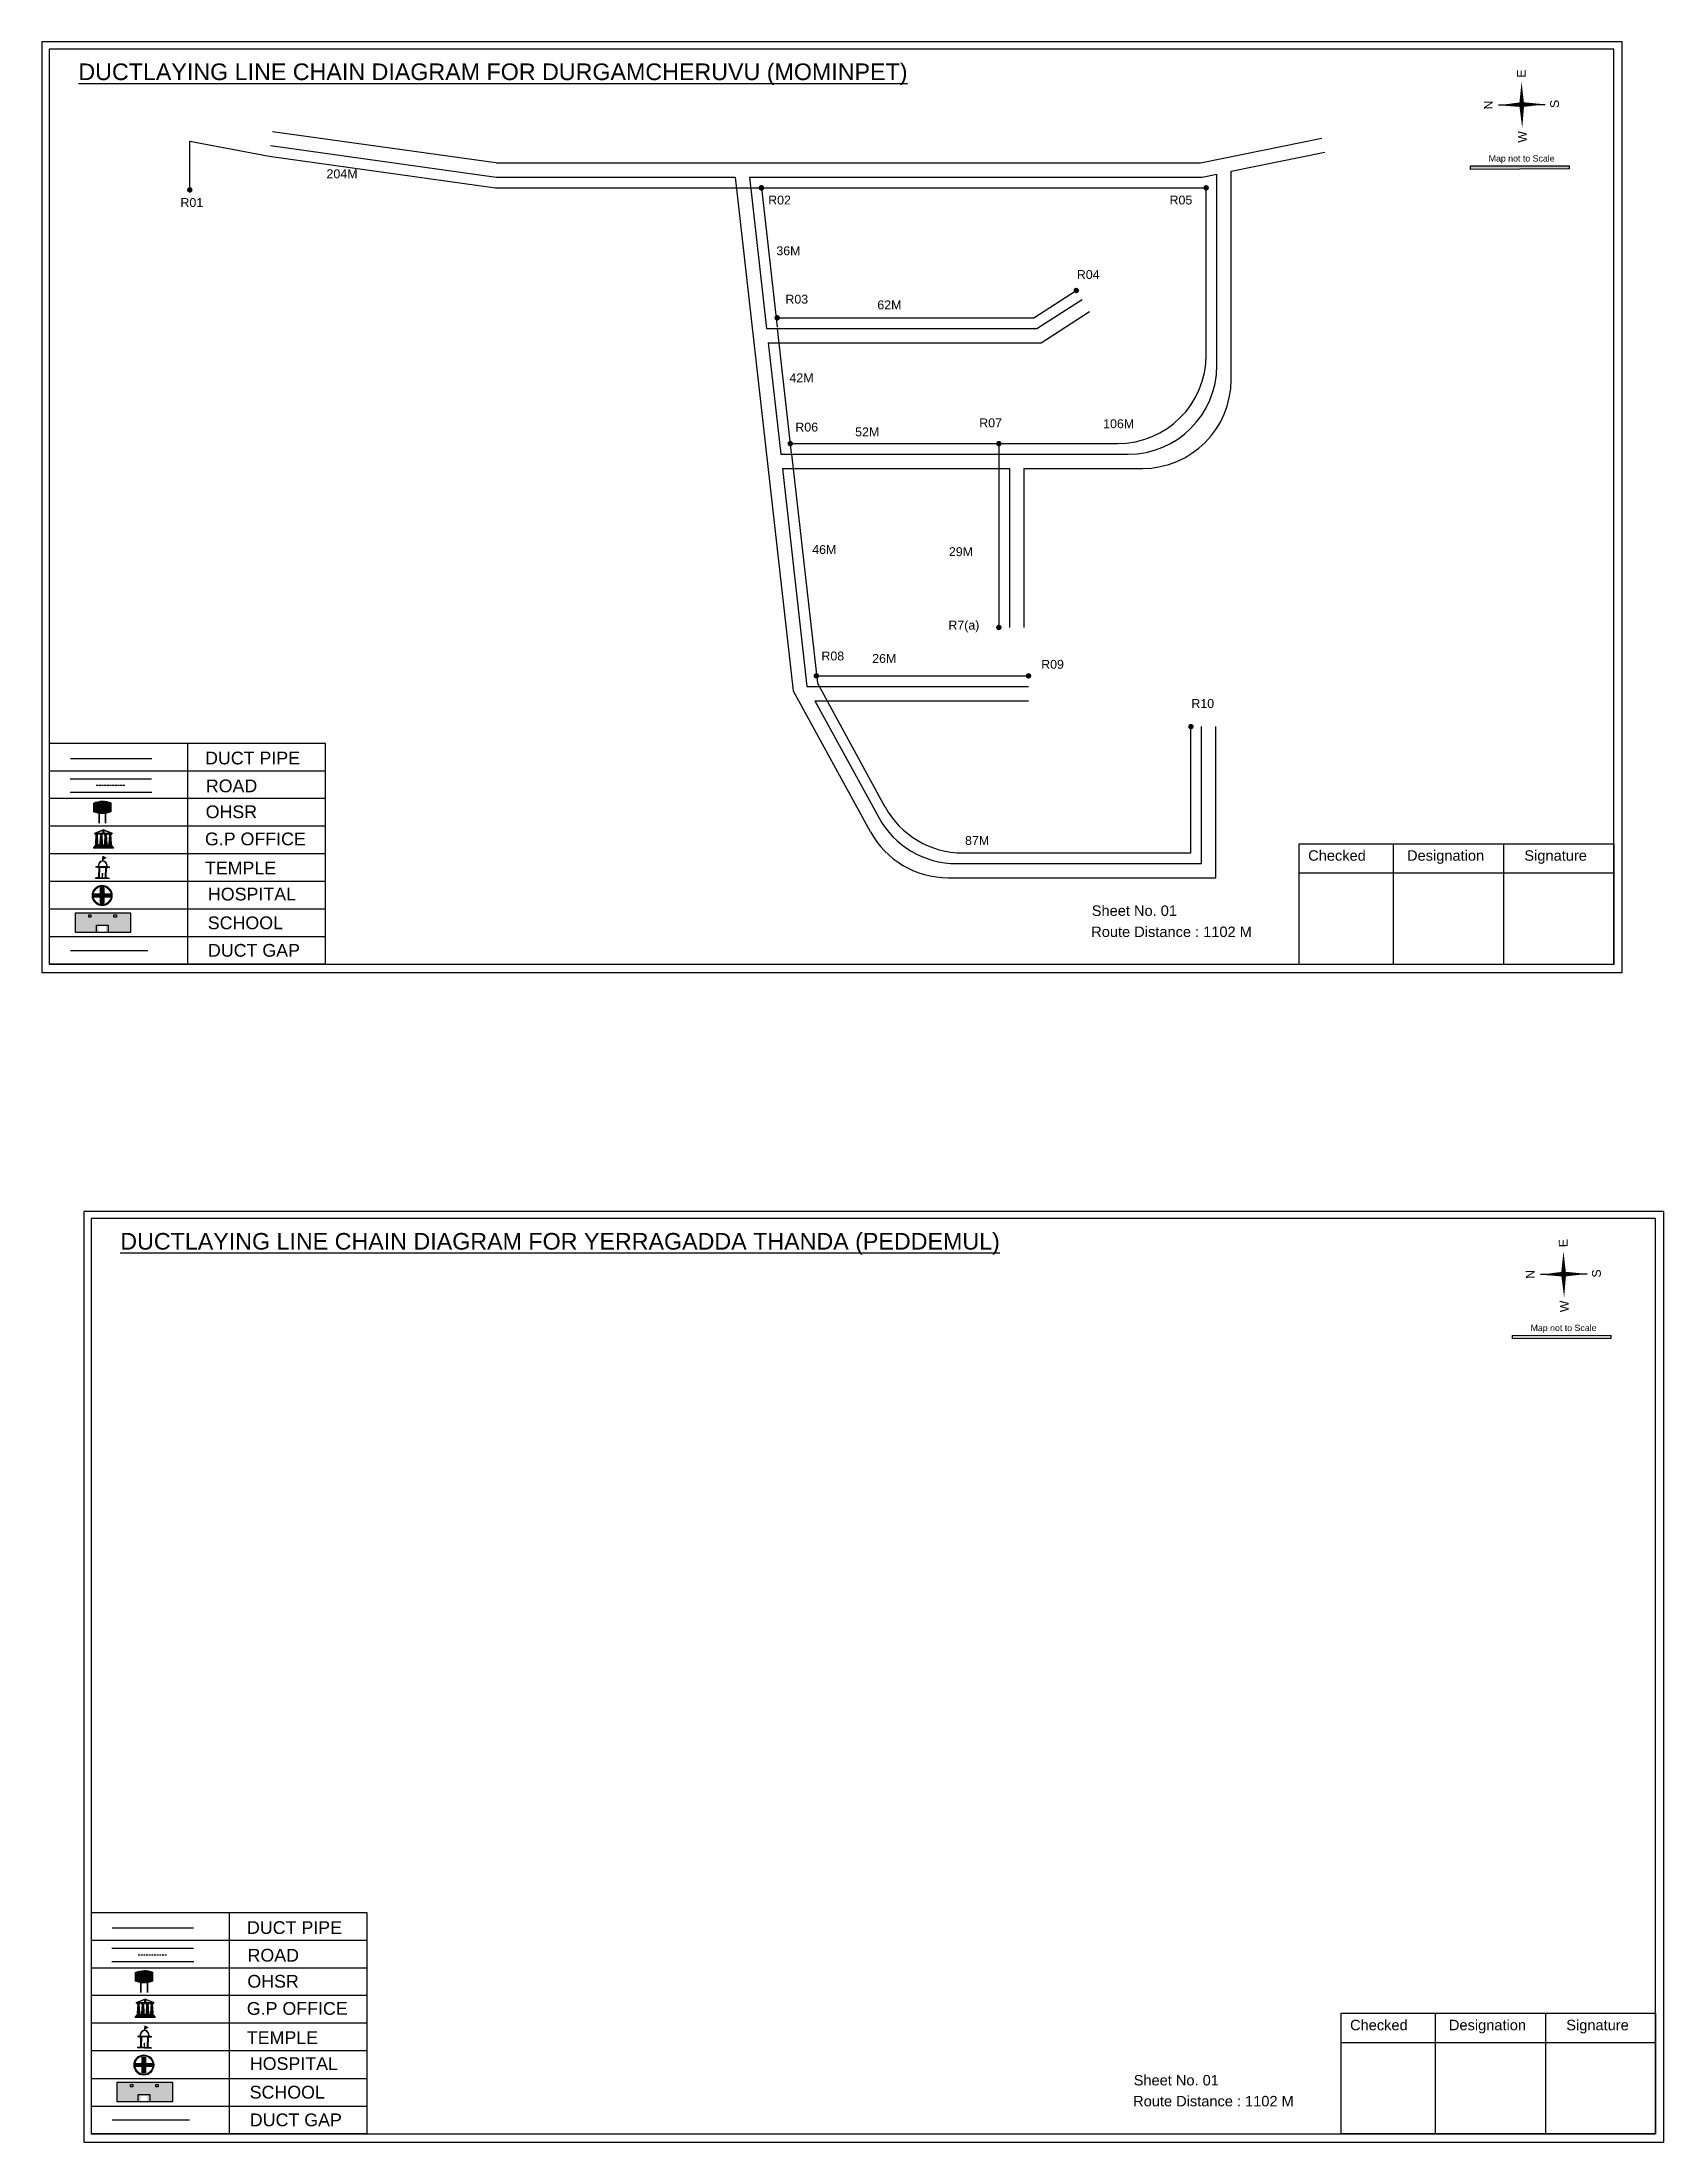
# Model space of a CAD drawing. Header units: inches. Extents: x -117 to 51867, y -12715 to 3423.
# Drawn here: x 37648 to 38562, y -11850 to -10667 of the extents above; entities that cross this region are included whole.
import ezdxf

# ---------------------------------------------------------------- set-up
doc = ezdxf.new("R2010")
doc.units = ezdxf.units.IN
doc.header["$MEASUREMENT"] = 0
doc.linetypes.add('DASHEDX2', pattern=[1.5, 1, -0.5])
for name, color, linetype in [('LANDMARK', 7, 'Continuous'), ('OHT', 7, 'Continuous'), ('pipe', 5, 'Continuous')]:
    doc.layers.add(name, color=color, linetype=linetype)
doc.styles.get("Standard").update_dxf_attribs({"font": 'arial.ttf'})

msp = doc.modelspace()

# ---------------------------------------------------------------- texts
at = {"color": 242, "true_color": 0xcd2027}
for s, p in [('%%UDUCTLAYING LINE CHAIN DIAGRAM FOR DURGAMCHERUVU (MOMINPET)', (37668.9, -10688)), ('%%UDUCTLAYING LINE CHAIN DIAGRAM FOR YERRAGADDA THANDA (PEDDEMUL)', (37692.5, -11347.2))]:
    msp.add_text(s, height=9.375, dxfattribs=at).set_placement(p)
for s, p in [('E', (38484.3, -10686.6)), ('N', (38465.7, -10704.5)), ('S', (38503, -10703.7)), ('W', (38484.9, -10723.2)), ('E', (38507.9, -11345.8)), ('N', (38489.3, -11363.6)), ('S', (38526.6, -11362.9)), ('W', (38508.5, -11382.4))]:
    msp.add_text(s, height=4.95, rotation=91.0063).set_placement(p)
for s, height, p in [('Map not to Scale', 3.542, (38463.4, -10733.9)), ('204M', 5, (37808.7, -10743.3)), ('R01', 5, (37726.4, -10759.5)), ('R02', 5, (38057.5, -10758.1)), ('R05', 5, (38283.6, -10758.1)), ('36M', 5, (38062.1, -10786.7)), ('R04', 5, (38231.4, -10800.1)), ('R03', 5, (38067.2, -10814)), ('62M', 5, (38119, -10817.2)), ('42M', 5, (38069.5, -10858.3)), ('R06', 5, (38072.8, -10886.1)), ('52M', 5, (38106.5, -10888.8)), ('R07', 5, (38176.4, -10883.7)), ('106M', 5, (38246.2, -10884.2)), ('46M', 5, (38082.3, -10955.1)), ('29M', 5, (38159.3, -10956.3)), ('R7(a)', 5, (38159, -10997.7)), ('R08', 5, (38087.5, -11015.1)), ('26M', 5, (38116.1, -11016.5)), ('R09', 5, (38211.3, -11019.8)), ('R10', 5, (38295.9, -11041.9)), ('DUCT PIPE', 7.18, (37740.3, -11073.7)), ('ROAD ', 7.18, (37740.7, -11089.4)), ('OHSR', 7.18, (37740.6, -11104)), ('G.P OFFICE', 7.18, (37740.2, -11119.3)), ('87M', 5, (38168.4, -11119.1)), ('Checked', 5.89, (38361.7, -11128)), ('Designation', 5.886, (38417.4, -11128)), ('Signature', 5.89, (38483.5, -11128)), ('TEMPLE', 7.18, (37740.2, -11135.7)), ('HOSPITAL', 7.18, (37741.9, -11150.4)), ('SCHOOL', 7.18, (37741.8, -11166.6)), ('Sheet No. 01', 5.886, (38239.8, -11159.1)), ('Route Distance : 1102 M', 5.886, (38239.5, -11171)), ('DUCT GAP', 7.18, (37741.9, -11182.1)), ('Map not to Scale', 3.542, (38487, -11393.1)), ('DUCT PIPE', 7.18, (37763.9, -11732.9)), ('ROAD ', 7.18, (37764.2, -11748.5)), ('OHSR', 7.18, (37764.1, -11763.2)), ('G.P OFFICE', 7.18, (37763.8, -11778.5)), ('TEMPLE', 7.18, (37763.8, -11794.9)), ('Checked', 5.89, (38385.3, -11787.2)), ('Designation', 5.886, (38441, -11787.2)), ('Signature', 5.89, (38507.1, -11787.2)), ('HOSPITAL', 7.18, (37765.5, -11809.6)), ('Sheet No. 01', 5.886, (38263.4, -11818.3)), ('SCHOOL', 7.18, (37765.4, -11825.7)), ('Route Distance : 1102 M', 5.886, (38263.1, -11830.1)), ('DUCT GAP', 7.18, (37765.5, -11841.3))]:
    msp.add_text(s, height=height).set_placement(p)

# ---------------------------------------------------------------- blocks, each defined once
blk = doc.blocks.new('OHT')
at = {"linetype": 'Continuous', "lineweight": 0, "true_color": 0x0ffffc}
blk.add_hatch(color=4, dxfattribs=at).paths.add_polyline_path([(0.012, 1), (0, 1, 0.101323), (-0.4, 0.916), (-0.4, 0.525, 0.194075), (0.399, 0.521), (0.399, 0.921, 0.097877)])
at = {"color": 4, "linetype": 'Continuous', "lineweight": 0, "true_color": 0x0ffffc, "flags": 128}
for points in [[(-0.4, 0.525), (-0.4, 0.916)], [(0.399, 0.521), (0.399, 0.921)]]:
    blk.add_lwpolyline(points, dxfattribs=at)
at = {"color": 4, "linetype": 'Continuous', "lineweight": 0, "true_color": 0x0ffffc, "const_width": 0.075, "flags": 128}
for points in [[(-0.15, 0), (-0.15, 0.475)], [(0.15, 0), (0.15, 0.473)]]:
    blk.add_lwpolyline(points, dxfattribs=at)
at = {"color": 4, "linetype": 'Continuous', "lineweight": 0, "true_color": 0x0ffffc}
for centre, radius, start, end in [((0.006, -0.019), 1.019, 67.31091, 113.47108), ((0.004, 1.513), 1.068, 247.76824, 291.70073)]:
    blk.add_arc(centre, radius, start, end, dxfattribs=at)
blk = doc.blocks.new('Government_Office')
at = {"linetype": 'Continuous', "lineweight": 0, "true_color": 0xff0000}
for points in [[(-0.5, 0.05), (0.5, 0.05), (0.5, 0), (-0.5, 0)], [(-0.45, 0.08), (-0.45, 0.12), (0.45, 0.12), (0.45, 0.08)], [(-0.4, 0.14), (-0.4, 0.18), (0.4, 0.18), (0.4, 0.14)]]:
    blk.add_hatch(color=1, dxfattribs=at).paths.add_polyline_path(points)
h = blk.add_hatch(color=1, dxfattribs=at)
h.paths.add_polyline_path([(0.44, 0.72), (0.45, 0.75), (0, 0.93), (-0.45, 0.75), (-0.44, 0.72)])
h.paths.add_polyline_path([(0.36, 0.75), (-0.36, 0.75), (0, 0.9)], flags=16)
h.paths.add_polyline_path([(0, 0.78, -1), (0, 0.87, -1)], flags=0)
h = blk.add_hatch(color=1, dxfattribs=at)
edge = h.paths.add_edge_path()
edge.add_line((-0.27, 0.2), (-0.3, 0.68))
edge.add_line((-0.3, 0.68), (-0.29, 0.68))
edge.add_arc((-0.28, 0.69), 0.0176, 225.304, 441.5659)
edge.add_line((-0.28, 0.7), (-0.39, 0.7))
edge.add_arc((-0.39, 0.69), 0.0176, 98.4341, 314.696)
edge.add_line((-0.38, 0.68), (-0.37, 0.68))
edge.add_line((-0.37, 0.68), (-0.4, 0.2))
edge.add_line((-0.4, 0.2), (-0.27, 0.2))
h = blk.add_hatch(color=1, dxfattribs=at)
edge = h.paths.add_edge_path()
edge.add_line((-0.05, 0.2), (-0.07, 0.68))
edge.add_line((-0.07, 0.68), (-0.07, 0.68))
edge.add_arc((-0.05, 0.69), 0.0176, 225.304, 441.5659)
edge.add_line((-0.05, 0.7), (-0.17, 0.7))
edge.add_arc((-0.17, 0.69), 0.0176, 98.4341, 314.696)
edge.add_line((-0.16, 0.68), (-0.15, 0.68))
edge.add_line((-0.15, 0.68), (-0.18, 0.2))
edge.add_line((-0.18, 0.2), (-0.05, 0.2))
h = blk.add_hatch(color=1, dxfattribs=at)
edge = h.paths.add_edge_path()
edge.add_arc((0, 0.83), 0.0467, 90, 270)
edge.add_arc((0, 0.83), 0.0467, 270, 450)
h = blk.add_hatch(color=1, dxfattribs=at)
edge = h.paths.add_edge_path()
edge.add_line((0.18, 0.2), (0.15, 0.68))
edge.add_line((0.15, 0.68), (0.16, 0.68))
edge.add_arc((0.17, 0.69), 0.0176, 225.304, 441.5659)
edge.add_line((0.17, 0.7), (0.05, 0.7))
edge.add_arc((0.05, 0.69), 0.0176, 98.4341, 314.696)
edge.add_line((0.07, 0.68), (0.07, 0.68))
edge.add_line((0.07, 0.68), (0.05, 0.2))
edge.add_line((0.05, 0.2), (0.18, 0.2))
h = blk.add_hatch(color=1, dxfattribs=at)
edge = h.paths.add_edge_path()
edge.add_line((0.4, 0.2), (0.37, 0.68))
edge.add_line((0.37, 0.68), (0.38, 0.68))
edge.add_arc((0.39, 0.69), 0.0176, 225.304, 441.5659)
edge.add_line((0.4, 0.7), (0.28, 0.7))
edge.add_arc((0.28, 0.69), 0.0176, 98.4341, 314.696)
edge.add_line((0.29, 0.68), (0.3, 0.68))
edge.add_line((0.3, 0.68), (0.27, 0.2))
edge.add_line((0.27, 0.2), (0.4, 0.2))
at = {"color": 1, "linetype": 'Continuous', "lineweight": 0, "true_color": 0xff0000, "flags": 128}
for points in [[(-0.5, 0.05), (0.5, 0.05), (0.5, 0), (-0.5, 0)], [(-0.45, 0.75), (-0.44, 0.72), (0.44, 0.72), (0.45, 0.75), (0, 0.93)], [(-0.45, 0.08), (-0.45, 0.12), (0.45, 0.12), (0.45, 0.08)], [(-0.4, 0.14), (-0.4, 0.18), (0.4, 0.18), (0.4, 0.14)], [(-0.36, 0.75), (0.36, 0.75), (0, 0.9)]]:
    blk.add_lwpolyline(points, close=True, dxfattribs=at)
for points in [[(-0.27, 0.2), (-0.3, 0.68), (-0.29, 0.68, 1.379694), (-0.28, 0.7), (-0.39, 0.7, 1.379694), (-0.38, 0.68), (-0.37, 0.68), (-0.4, 0.2)], [(-0.05, 0.2), (-0.07, 0.68), (-0.07, 0.68, 1.379694), (-0.05, 0.7), (-0.17, 0.7, 1.379694), (-0.16, 0.68), (-0.15, 0.68), (-0.18, 0.2)], [(0, 0.87, 1), (0, 0.78, 1)], [(0.18, 0.2), (0.15, 0.68), (0.16, 0.68, 1.379694), (0.17, 0.7), (0.05, 0.7, 1.379694), (0.07, 0.68), (0.07, 0.68), (0.05, 0.2)], [(0.4, 0.2), (0.37, 0.68), (0.38, 0.68, 1.379694), (0.4, 0.7), (0.28, 0.7, 1.379694), (0.29, 0.68), (0.3, 0.68), (0.27, 0.2)]]:
    blk.add_lwpolyline(points, format="xyb", close=True, dxfattribs=at)
blk = doc.blocks.new('Temple')
at = {"linetype": 'Continuous', "lineweight": 0, "true_color": 0xe66000}
blk.add_hatch(color=32, dxfattribs=at).paths.add_polyline_path([(-0.006, 1), (0.147, 0.931), (0, 0.85)])
at = {"linetype": 'Continuous', "lineweight": 0, "true_color": 0xff0000}
h = blk.add_hatch(color=1, dxfattribs=at)
edge = h.paths.add_edge_path()
edge.add_line((0.175, 0.49), (0.225, 0.49))
edge.add_line((0.225, 0.49), (0.225, 0.497))
edge.add_line((0.225, 0.497), (0.307, 0.497))
edge.add_line((0.307, 0.497), (0.307, 0.533))
edge.add_line((0.307, 0.533), (0.257, 0.533))
edge.add_line((0.257, 0.533), (0.257, 0.54))
edge.add_line((0.257, 0.54), (0.2, 0.54))
edge.add_spline(control_points=[(0.2, 0.54), (0.2, 0.589), (0.19, 0.638), (0.142, 0.743), (0.092, 0.79), (0.027, 0.805), (0.02, 0.806), (0.012, 0.806)], knot_values=[4.712389, 4.712389, 4.712389, 4.712389, 5.278166, 5.278166, 6.117402, 6.117402, 6.223801, 6.223801, 6.223801, 6.223801], degree=3, periodic=0)
edge.add_line((0.012, 0.806), (0.012, 0.79))
edge.add_line((0.012, 0.79), (-0.012, 0.79))
edge.add_line((-0.012, 0.79), (-0.012, 0.806))
edge.add_spline(control_points=[(-0.012, 0.806), (-0.055, 0.802), (-0.096, 0.781), (-0.171, 0.699), (-0.197, 0.628), (-0.2, 0.55), (-0.2, 0.545), (-0.2, 0.54)], knot_values=[6.343965, 6.343965, 6.343965, 6.343965, 6.956638, 6.956638, 7.795874, 7.795874, 7.853982, 7.853982, 7.853982, 7.853982], degree=3, periodic=0)
edge.add_line((-0.2, 0.54), (-0.257, 0.54))
edge.add_line((-0.257, 0.54), (-0.257, 0.533))
edge.add_line((-0.257, 0.533), (-0.307, 0.533))
edge.add_line((-0.307, 0.533), (-0.307, 0.497))
edge.add_line((-0.307, 0.497), (-0.225, 0.497))
edge.add_line((-0.225, 0.497), (-0.225, 0.49))
edge.add_line((-0.225, 0.49), (-0.175, 0.49))
edge.add_line((-0.175, 0.49), (-0.175, 0.07))
edge.add_arc((-0.205, 0.07), 0.03, -90, 0, ccw=False)
edge.add_line((-0.205, 0.04), (-0.257, 0.04))
edge.add_line((-0.257, 0.04), (-0.257, 0.033))
edge.add_line((-0.257, 0.033), (-0.307, 0.033))
edge.add_line((-0.307, 0.033), (-0.307, 0))
edge.add_line((-0.307, 0), (0.307, 0))
edge.add_line((0.307, 0), (0.307, 0.033))
edge.add_line((0.307, 0.033), (0.257, 0.033))
edge.add_line((0.257, 0.033), (0.257, 0.04))
edge.add_line((0.257, 0.04), (0.205, 0.04))
edge.add_arc((0.205, 0.07), 0.03, 180, 270, ccw=False)
edge.add_line((0.175, 0.07), (0.175, 0.49))
h.paths.add_polyline_path([(0.125, 0.07, -0.414214), (0.095, 0.04), (0.05, 0.04), (0.05, 0.033), (-0.05, 0.033), (-0.05, 0.04), (-0.095, 0.04, -0.414214), (-0.125, 0.07), (-0.125, 0.497), (0.125, 0.497)], flags=16)
edge = h.paths.add_edge_path(flags=16)
edge.add_ellipse((0, 0.54), major_axis=(0, 0.242), ratio=0.722808, start_angle=270, end_angle=450, ccw=False)
edge.add_line((0.175, 0.54), (-0.175, 0.54))
h.paths.add_polyline_path([(0.012, 0.23), (0.012, 0.07), (-0.012, 0.07), (-0.012, 0.23)], flags=0)
h = blk.add_hatch(color=1, dxfattribs=at)
edge = h.paths.add_edge_path()
edge.add_line((0.012, 0.857), (0, 0.85))
edge.add_line((0, 0.85), (-0.003, 0.925))
edge.add_line((-0.003, 0.925), (-0.012, 0.925))
edge.add_line((-0.012, 0.925), (-0.012, 0.806))
edge.add_spline(control_points=[(-0.012, 0.806), (-0.004, 0.807), (0.004, 0.807), (0.012, 0.806)], knot_values=[6.223801, 6.223801, 6.223801, 6.223801, 6.343965, 6.343965, 6.343965, 6.343965], degree=3, periodic=0)
edge.add_line((0.012, 0.806), (0.012, 0.857))
h = blk.add_hatch(color=1, dxfattribs=at)
edge = h.paths.add_edge_path()
edge.add_line((0.012, 0.79), (0.012, 0.806))
edge.add_spline(control_points=[(0.012, 0.806), (0.004, 0.807), (-0.004, 0.807), (-0.012, 0.806)], knot_values=[6.223801, 6.223801, 6.223801, 6.223801, 6.343965, 6.343965, 6.343965, 6.343965], degree=3, periodic=0)
edge.add_line((-0.012, 0.806), (-0.012, 0.79))
edge.add_line((-0.012, 0.79), (0.012, 0.79))
at = {"color": 32, "linetype": 'Continuous', "lineweight": 0, "true_color": 0xe66000, "flags": 128}
blk.add_lwpolyline([(-0.006, 1), (0.147, 0.931), (0, 0.85), (-0.006, 1)], dxfattribs=at)
at = {"color": 1, "linetype": 'Continuous', "lineweight": 0, "true_color": 0xff0000, "flags": 128}
blk.add_lwpolyline([(0.2, 0.54), (0.257, 0.54), (0.257, 0.533), (0.307, 0.533), (0.307, 0.497), (0.225, 0.497), (0.225, 0.49), (0.175, 0.49), (0.175, 0.07, 0.414214), (0.205, 0.04), (0.257, 0.04), (0.257, 0.033), (0.307, 0.033), (0.307, 0), (-0.307, 0), (-0.307, 0.033), (-0.257, 0.033), (-0.257, 0.04), (-0.205, 0.04, 0.414214), (-0.175, 0.07), (-0.175, 0.49), (-0.225, 0.49), (-0.225, 0.497), (-0.307, 0.497), (-0.307, 0.533), (-0.257, 0.533), (-0.257, 0.54), (-0.2, 0.54)], format="xyb", dxfattribs=at)
blk.add_lwpolyline([(-0.175, 0.54), (0.175, 0.54)], dxfattribs=at)
blk.add_lwpolyline([(0.125, 0.497), (0.125, 0.07, -0.414214), (0.095, 0.04), (0.05, 0.04), (0.05, 0.033), (-0.05, 0.033), (-0.05, 0.04), (-0.095, 0.04, -0.414214), (-0.125, 0.07), (-0.125, 0.497)], format="xyb", close=True, dxfattribs=at)
for points in [[(0.012, 0.925), (-0.012, 0.925), (-0.012, 0.79), (0.012, 0.79)], [(0.012, 0.23), (-0.012, 0.23), (-0.012, 0.07), (0.012, 0.07)]]:
    blk.add_lwpolyline(points, close=True, dxfattribs=at)
at = {"color": 1, "linetype": 'Continuous', "lineweight": 0, "true_color": 0xff0000}
blk.add_ellipse((0, 0.54), major_axis=(0, 0.242), ratio=0.722808, start_param=4.712389, end_param=7.853982, dxfattribs=at)
blk.add_open_spline([(0.2, 0.54), (0.2, 0.589), (0.19, 0.638), (0.142, 0.743), (0.092, 0.79), (-0.023, 0.816), (-0.085, 0.794), (-0.171, 0.699), (-0.197, 0.628), (-0.2, 0.55), (-0.2, 0.545), (-0.2, 0.54)], degree=3, knots=[4.712389, 4.712389, 4.712389, 4.712389, 5.278166, 5.278166, 6.117402, 6.117402, 6.956638, 6.956638, 7.795874, 7.795874, 7.853982, 7.853982, 7.853982, 7.853982], dxfattribs=at)
blk = doc.blocks.new('*U101')
at = {"color": 0, "linetype": 'DASHEDX2', "transparency": 16777216}
blk.add_line((-8.2, 0), (8, 0), dxfattribs=at)
blk = doc.blocks.new('Hospital')
at = {"linetype": 'Continuous', "lineweight": 0, "true_color": 0x000000}
h = blk.add_hatch(color=18, dxfattribs=at)
h.paths.add_polyline_path([(-0.5, 0, 1), (0.5, 0, 1)])
h.paths.add_polyline_path([(0.45, 0, -1), (-0.45, 0, -1)], flags=16)
at = {"linetype": 'Continuous', "true_color": 0xff0000}
blk.add_hatch(color=1, dxfattribs=at).paths.add_polyline_path([(-0.39, 0.08), (-0.08, 0.08), (-0.08, 0.39), (0.08, 0.39), (0.08, 0.08), (0.39, 0.08), (0.39, -0.08), (0.08, -0.08), (0.08, -0.39), (-0.08, -0.39), (-0.08, -0.08), (-0.39, -0.08)])
at = {"color": 1, "linetype": 'Continuous', "true_color": 0xff0000, "flags": 128}
blk.add_lwpolyline([(-0.39, 0.08), (-0.08, 0.08), (-0.08, 0.39), (0.08, 0.39), (0.08, 0.08), (0.39, 0.08), (0.39, -0.08), (0.08, -0.08), (0.08, -0.39), (-0.08, -0.39), (-0.08, -0.08), (-0.39, -0.08)], close=True, dxfattribs=at)
at = {"color": 18, "linetype": 'Continuous', "lineweight": 0, "true_color": 0x000000}
for radius in [0.5, 0.446]:
    blk.add_circle((0, 0), radius, dxfattribs=at)
blk = doc.blocks.new('*U91')
at = {"color": 0, "linetype": 'DASHEDX2', "transparency": 16777216}
blk.add_line((-8.2, 0), (8, 0), dxfattribs=at)

# ---------------------------------------------------------------- hatches: boundary and pattern name
at = {"ltscale": 0.5}
h = msp.add_hatch(color=5, dxfattribs=at)
h.dxf.hatch_style = 1
h.paths.add_polyline_path([(38055.3, -10748.7, 1), (38052.1, -10748.7, 1)])
h = msp.add_hatch(color=5, dxfattribs=at)
h.dxf.hatch_style = 1
h.paths.add_polyline_path([(38305.8, -10748.7, 1), (38302.7, -10748.7, 1)])
at = {"true_color": 0x0093dd}
h = msp.add_hatch(color=142, dxfattribs=at)
h.dxf.hatch_style = 1
h.paths.add_polyline_path([(38453.2, -10736.4), (38453.2, -10738.3), (38508.7, -10738.1), (38508.7, -10736.3)])
at = {"ltscale": 0.5}
h = msp.add_hatch(color=5, dxfattribs=at)
h.dxf.hatch_style = 1
h.paths.add_polyline_path([(37733.2, -10749.9, 1), (37730.1, -10749.9, 1)])
h = msp.add_hatch(color=5, dxfattribs=at)
h.dxf.hatch_style = 1
h.paths.add_polyline_path([(38232.6, -10806.6, 1), (38229.5, -10806.6, 1)])
h = msp.add_hatch(color=5, dxfattribs=at)
h.dxf.hatch_style = 1
h.paths.add_polyline_path([(38064.1, -10822, 1), (38061, -10822, 1)])
h = msp.add_hatch(color=5, dxfattribs=at)
h.dxf.hatch_style = 1
h.paths.add_polyline_path([(38071.5, -10892.9, 1), (38068.4, -10892.9, 1)])
h = msp.add_hatch(color=5, dxfattribs=at)
h.dxf.hatch_style = 1
h.paths.add_polyline_path([(38189, -10892.9, 1), (38185.9, -10892.9, 1)])
h = msp.add_hatch(color=5, dxfattribs=at)
h.dxf.hatch_style = 1
h.paths.add_polyline_path([(38189, -10996.5, 1), (38185.9, -10996.5, 1)])
h = msp.add_hatch(color=5, dxfattribs=at)
h.dxf.hatch_style = 1
h.paths.add_polyline_path([(38086.2, -11023.8, 1), (38083.1, -11023.8, 1)])
h = msp.add_hatch(color=5, dxfattribs=at)
h.dxf.hatch_style = 1
h.paths.add_polyline_path([(38205.7, -11023.8, 1), (38202.6, -11023.8, 1)])
h = msp.add_hatch(color=5, dxfattribs=at)
h.dxf.hatch_style = 1
h.paths.add_polyline_path([(38297.2, -11052.4, 1), (38294.1, -11052.4, 1)])
at = {"true_color": 0xc8c92d}
h = msp.add_hatch(color=52, dxfattribs=at)
h.dxf.hatch_style = 1
h.paths.add_polyline_path([(37673.4, -11157.3), (37667.2, -11157.3), (37667.2, -11168.4), (37673.4, -11168.4)])
h.paths.add_polyline_path([(37698.2, -11157.3), (37692.1, -11157.3), (37692.1, -11168.4), (37698.2, -11168.4)])
at = {"true_color": 0x293189}
h = msp.add_hatch(color=177, dxfattribs=at)
h.dxf.hatch_style = 1
h.paths.add_polyline_path([(37692.1, -11157.3), (37673.4, -11157.3), (37673.4, -11168.4), (37680.4, -11168.4), (37680.4, -11164.8), (37684.2, -11164.8), (37684.2, -11168.4), (37692.1, -11168.4)])
h.paths.add_polyline_path([(37676, -11159.8), (37674.7, -11159.8), (37674.7, -11158.5), (37676, -11158.5)], flags=16)
h.paths.add_polyline_path([(37688.9, -11159.8), (37688.9, -11158.5), (37690.3, -11158.5), (37690.3, -11159.8)], flags=16)
at = {"true_color": 0x0093dd}
h = msp.add_hatch(color=142, dxfattribs=at)
h.dxf.hatch_style = 1
h.paths.add_polyline_path([(38476.8, -11395.6), (38476.8, -11397.4), (38532.3, -11397.3), (38532.3, -11395.4)])
at = {"true_color": 0xc8c92d}
h = msp.add_hatch(color=52, dxfattribs=at)
h.dxf.hatch_style = 1
h.paths.add_polyline_path([(37697, -11816.5), (37690.8, -11816.5), (37690.8, -11827.6), (37697, -11827.6)])
h.paths.add_polyline_path([(37721.8, -11816.5), (37715.6, -11816.5), (37715.6, -11827.6), (37721.8, -11827.6)])
at = {"true_color": 0x293189}
h = msp.add_hatch(color=177, dxfattribs=at)
h.dxf.hatch_style = 1
h.paths.add_polyline_path([(37715.6, -11816.5), (37697, -11816.5), (37697, -11827.6), (37704, -11827.6), (37704, -11824), (37707.8, -11824), (37707.8, -11827.6), (37715.6, -11827.6)])
h.paths.add_polyline_path([(37699.6, -11819), (37698.3, -11819), (37698.3, -11817.7), (37699.6, -11817.7)], flags=16)
h.paths.add_polyline_path([(37712.5, -11819), (37712.5, -11817.7), (37713.9, -11817.7), (37713.9, -11819)], flags=16)

# ---------------------------------------------------------------- linework, layer by layer
for p, q in [((38495.3, -10701.7), (38469, -10702.2)), ((38469, -10702.2), (38495.3, -10701.7)), ((38495.3, -10701.7), (38469, -10702.2)), ((38482.1, -10701.9), (38495.3, -10701.7)), ((37778.3, -10716.9), (37905.4, -10734.7)), ((38301.1, -10734.7), (38369.4, -10720.7)), ((37777.2, -10724.8), (37904.3, -10742.7)), ((37904.3, -10734.7), (38301.1, -10734.7)), ((38318.3, -10739.3), (38371, -10728.6)), ((37904.3, -10742.7), (38038.9, -10742.7)), ((38038.9, -10742.7), (38071.6, -11032.3)), ((38047, -10742.7), (38056.6, -10828)), ((38047, -10742.7), (38301.9, -10742.7)), ((38301.9, -10742.7), (38310.3, -10741)), ((38310.3, -10848.9), (38310.3, -10741)), ((38318.3, -10856.9), (38318.3, -10739.3)), ((38208.9, -10828), (38234.3, -10811.6)), ((38211.3, -10836), (38238.6, -10818.4)), ((38056.6, -10828), (38208.9, -10828)), ((38057.5, -10836), (38211.3, -10836)), ((38057.5, -10836), (38064.6, -10898.9)), ((38064.6, -10898.9), (38260.3, -10898.9)), ((38065.5, -10906.9), (38193.5, -10906.9)), ((38065.5, -10906.9), (38079.3, -11029.8)), ((38193.5, -10906.9), (38193.5, -10996.5)), ((38201.5, -10906.9), (38201.5, -10996.5)), ((38201.5, -10906.9), (38268.3, -10906.9)), ((38079.3, -11029.8), (38204.2, -11029.8)), ((38071.6, -11032.3), (38115, -11111.6)), ((38083.7, -11037.8), (38119.8, -11103.6)), ((38083.7, -11037.8), (38204.2, -11037.8)), ((38301.6, -11129.6), (38301.6, -11052.4)), ((38309.6, -11137.6), (38309.6, -11052.4)), ((37652.5, -11061.9), (37652.5, -11185.1)), ((37730.3, -11061.9), (37730.3, -11186.3)), ((37808.1, -11077.5), (37652.5, -11077.5)), ((37664.2, -11081.8), (37710.1, -11081.8)), ((37664.2, -11089.3), (37710.3, -11089.3)), ((37808.1, -11093), (37652.5, -11093)), ((37808.1, -11108.6), (37652.5, -11108.6)), ((37808.1, -11124.1), (37652.5, -11124.1)), ((38158.9, -11137.6), (38309.6, -11137.6)), ((38163.6, -11129.6), (38301.6, -11129.6)), ((37808.1, -11139.7), (37652.5, -11139.7)), ((37652.5, -11155.2), (37808.1, -11155.2)), ((37652.5, -11170.8), (37808.1, -11170.8)), ((37652.5, -11185.1), (37652.5, -11186.3)), ((37652.5, -11185.4), (37652.5, -11186.3)), ((37808.1, -11186.3), (37652.5, -11186.3)), ((38518.8, -11360.9), (38492.5, -11361.3)), ((38492.5, -11361.3), (38518.8, -11360.9)), ((38518.8, -11360.9), (38492.5, -11361.3)), ((38505.7, -11361.1), (38518.8, -11360.9)), ((37676.1, -11721.1), (37676.1, -11844.3)), ((37753.9, -11721.1), (37753.9, -11845.5)), ((37831.6, -11736.6), (37676.1, -11736.6)), ((37687.8, -11740.9), (37733.7, -11740.9)), ((37831.6, -11752.2), (37676.1, -11752.2)), ((37687.8, -11748.4), (37733.9, -11748.4)), ((37831.6, -11767.7), (37676.1, -11767.7)), ((37831.6, -11783.3), (37676.1, -11783.3)), ((37831.6, -11798.8), (37676.1, -11798.8)), ((37676.1, -11814.4), (37831.6, -11814.4)), ((37676.1, -11829.9), (37831.6, -11829.9)), ((37676.1, -11844.3), (37676.1, -11845.5)), ((37676.1, -11844.5), (37676.1, -11845.5)), ((37831.6, -11845.5), (37676.1, -11845.5))]:
    msp.add_line(p, q)
at = {"color": 1}
for p, q in [((38469, -10702.2), (38482.1, -10701.9)), ((38492.5, -11361.3), (38505.7, -11361.1))]:
    msp.add_line(p, q, dxfattribs=at)
at = {"color": 242, "true_color": 0xcd2027}
for p, q in [((38409.6, -11118.5), (38409.6, -11186.4)), ((38471.8, -11118.5), (38471.8, -11186.4)), ((38356.6, -11134.9), (38533.9, -11134.9)), ((38433.2, -11777.6), (38433.2, -11845.5)), ((38495.4, -11777.6), (38495.4, -11845.5)), ((38380.2, -11794.1), (38557.4, -11794.1))]:
    msp.add_line(p, q, dxfattribs=at)
for points in [[(37648.4, -10666.5), (37648.4, -11191), (38538.6, -11191), (38538.6, -10666.5)], [(37652.5, -10670.5), (37652.5, -11186.3), (38533.9, -11186.3), (38533.9, -10670.5)], [(37698.3, -11157.3), (37698.3, -11168.4), (37667.2, -11168.4), (37667.2, -11157.3)], [(37676, -11158.5), (37676, -11159.8), (37674.7, -11159.8), (37674.7, -11158.5)], [(37688.9, -11159.8), (37688.9, -11158.5), (37690.3, -11158.5), (37690.3, -11159.8)], [(37672, -11325.7), (37672, -11850.2), (38562.1, -11850.2), (38562.1, -11325.7)], [(37676.1, -11329.7), (37676.1, -11845.5), (38557.4, -11845.5), (38557.4, -11329.7)], [(37721.9, -11816.5), (37721.9, -11827.6), (37690.8, -11827.6), (37690.8, -11816.5)], [(37699.6, -11817.7), (37699.6, -11819), (37698.3, -11819), (37698.3, -11817.7)], [(37712.5, -11819), (37712.5, -11817.7), (37713.9, -11817.7), (37713.9, -11819)]]:
    msp.add_lwpolyline(points, close=True)
at = {"color": 142, "true_color": 0x0093dd}
for points in [[(38508.7, -10738.1), (38453.2, -10738.3), (38453.2, -10736.4), (38508.7, -10736.3), (38508.7, -10738.1)], [(38532.3, -11397.3), (38476.8, -11397.4), (38476.8, -11395.6), (38532.3, -11395.4), (38532.3, -11397.3)]]:
    msp.add_lwpolyline(points, dxfattribs=at)
for points in [[(37808.1, -11186.3), (37808.1, -11061.9), (37652.5, -11061.9)], [(37679.1, -11168.4), (37679.1, -11164.3), (37685.6, -11164.3), (37685.6, -11168.4)], [(37831.6, -11845.5), (37831.6, -11721.1), (37676.1, -11721.1)], [(37702.6, -11827.6), (37702.6, -11823.5), (37709.2, -11823.5), (37709.2, -11827.6)]]:
    msp.add_lwpolyline(points)
at = {"color": 242, "true_color": 0xcd2027}
for points in [[(38533.9, -11186.4), (38356.6, -11186.4), (38356.6, -11118.5), (38533.9, -11118.5)], [(38557.4, -11845.5), (38380.2, -11845.5), (38380.2, -11777.6), (38557.4, -11777.6)]]:
    msp.add_lwpolyline(points, close=True, dxfattribs=at)
for centre, start, end in [((38260.3, -10848.9), 270, 0), ((38268.3, -10856.9), 270, 0), ((38158.9, -11087.6), 208.7257, 270), ((38163.6, -11079.6), 208.7257, 270)]:
    msp.add_arc(centre, 50, start, end)
for points in [[(38483.4, -10701.9), (38480.6, -10702), (38481.9, -10688.8)], [(38483.4, -10701.9), (38480.6, -10702), (38481.9, -10688.8)], [(38483.4, -10701.9), (38480.6, -10702), (38482.3, -10715.1)], [(38483.4, -10701.9), (38480.6, -10702), (38482.3, -10715.1)], [(38482.1, -10703.2), (38482.1, -10700.4), (38495.3, -10701.7)], [(38482.1, -10703.2), (38482.1, -10700.4), (38495.3, -10701.7)], [(38507, -11361.1), (38504.2, -11361.1), (38505.5, -11348)], [(38507, -11361.1), (38504.2, -11361.1), (38505.5, -11348)], [(38507, -11361.1), (38504.2, -11361.1), (38505.9, -11374.2)], [(38507, -11361.1), (38504.2, -11361.1), (38505.9, -11374.2)], [(38505.7, -11362.4), (38505.7, -11359.6), (38518.8, -11360.9)], [(38505.7, -11362.4), (38505.7, -11359.6), (38518.8, -11360.9)]]:
    msp.add_solid(points)
at = {"color": 1}
for points in [[(38482.1, -10703.2), (38482.1, -10700.4), (38469, -10702.2)], [(38482.1, -10703.2), (38482.1, -10700.4), (38469, -10702.2)], [(38505.7, -11362.4), (38505.7, -11359.6), (38492.5, -11361.3)], [(38505.7, -11362.4), (38505.7, -11359.6), (38492.5, -11361.3)]]:
    msp.add_solid(points, dxfattribs=at)
at = {"layer": 'OHT', "color": 5}
for p, q in [((37664.4, -11070.4), (37710.2, -11070.4)), ((37687.9, -11729.5), (37733.8, -11729.5))]:
    msp.add_line(p, q, dxfattribs=at)
at = {"layer": 'OHT', "color": 1}
for p, q in [((37664.4, -11178.6), (37708, -11178.6)), ((37687.9, -11837.7), (37731.5, -11837.7))]:
    msp.add_line(p, q, dxfattribs=at)
at = {"layer": 'pipe'}
for p, q in [((37731.6, -10749.9), (37731.6, -10722.4)), ((37731.6, -10722.4), (37776.4, -10730.8)), ((37776.4, -10730.8), (37903.9, -10748.7)), ((37903.9, -10748.7), (38039.6, -10748.7)), ((38039.6, -10748.7), (38304.3, -10748.7)), ((38053.7, -10748.7), (38062.6, -10827.3)), ((38304.3, -10842.9), (38304.3, -10748.7)), ((38207.2, -10822), (38231, -10806.6)), ((38062, -10822), (38207.2, -10822)), ((38062.6, -10828), (38070.5, -10898.3)), ((38069.9, -10892.9), (38254.3, -10892.9)), ((38070.6, -10898.9), (38085.2, -11027.9)), ((38187.5, -10892.9), (38187.5, -10996.5)), ((38084.7, -11023.8), (38204.2, -11023.8)), ((38085.2, -11027.9), (38123.3, -11097.6)), ((38295.6, -11123.6), (38295.6, -11052.4)), ((38167.2, -11123.6), (38295.6, -11123.6))]:
    msp.add_line(p, q, dxfattribs=at)
for centre, start, end in [((38254.3, -10842.9), 270, 360), ((38167.2, -11073.6), 208.7257, 270)]:
    msp.add_arc(centre, 50, start, end, dxfattribs=at)

# ---------------------------------------------------------------- block references
at = {"linetype": 'DASHEDX2'}
for name, p in [('*U101', (37687.2, -11085.5)), ('*U91', (37710.8, -11744.7))]:
    msp.add_blockref(name, p, dxfattribs=at)
at = {"layer": 'LANDMARK'}
for name, p, xscale, yscale, zscale in [('Government_Office', (37683, -11121), 11.32114773247135, 11.32114773247135, 11.32114773247135), ('Hospital', (37682.3, -11147.6), 11.41772014427468, 11.41772014427468, 11.41772014427468), ('Government_Office', (37706.5, -11780.1), 11.32114773247135, 11.32114773247135, 11.32114773247135), ('Hospital', (37705.8, -11806.8), 11.41772014427468, 11.41772014427468, 11.41772014427468)]:
    msp.add_blockref(name, p, dxfattribs=dict(at, xscale=xscale, yscale=yscale, zscale=zscale))
at = {"layer": 'LANDMARK', "xscale": 12.62452535729322, "yscale": 12.62452535729322, "zscale": 12.62452535729322, "rotation": 358.3713438591284}
for p in [(37682.4, -11138.1), (37706, -11797.3)]:
    msp.add_blockref('Temple', p, dxfattribs=at)
at = {"layer": 'OHT', "xscale": 12.45189723782068, "yscale": 12.45189723782068, "zscale": 12.45189723782068}
for p in [(37682.4, -11106.9), (37705.9, -11766)]:
    msp.add_blockref('OHT', p, dxfattribs=at)

msp.set_redraw_order([(e.dxf.handle, doc.entitydb.next_handle()) for e in msp.query("TEXT MTEXT ATTDEF DIMENSION ARC_DIMENSION")])  # texts and dimensions are drawn at this point

doc.saveas('drawing.dxf')
